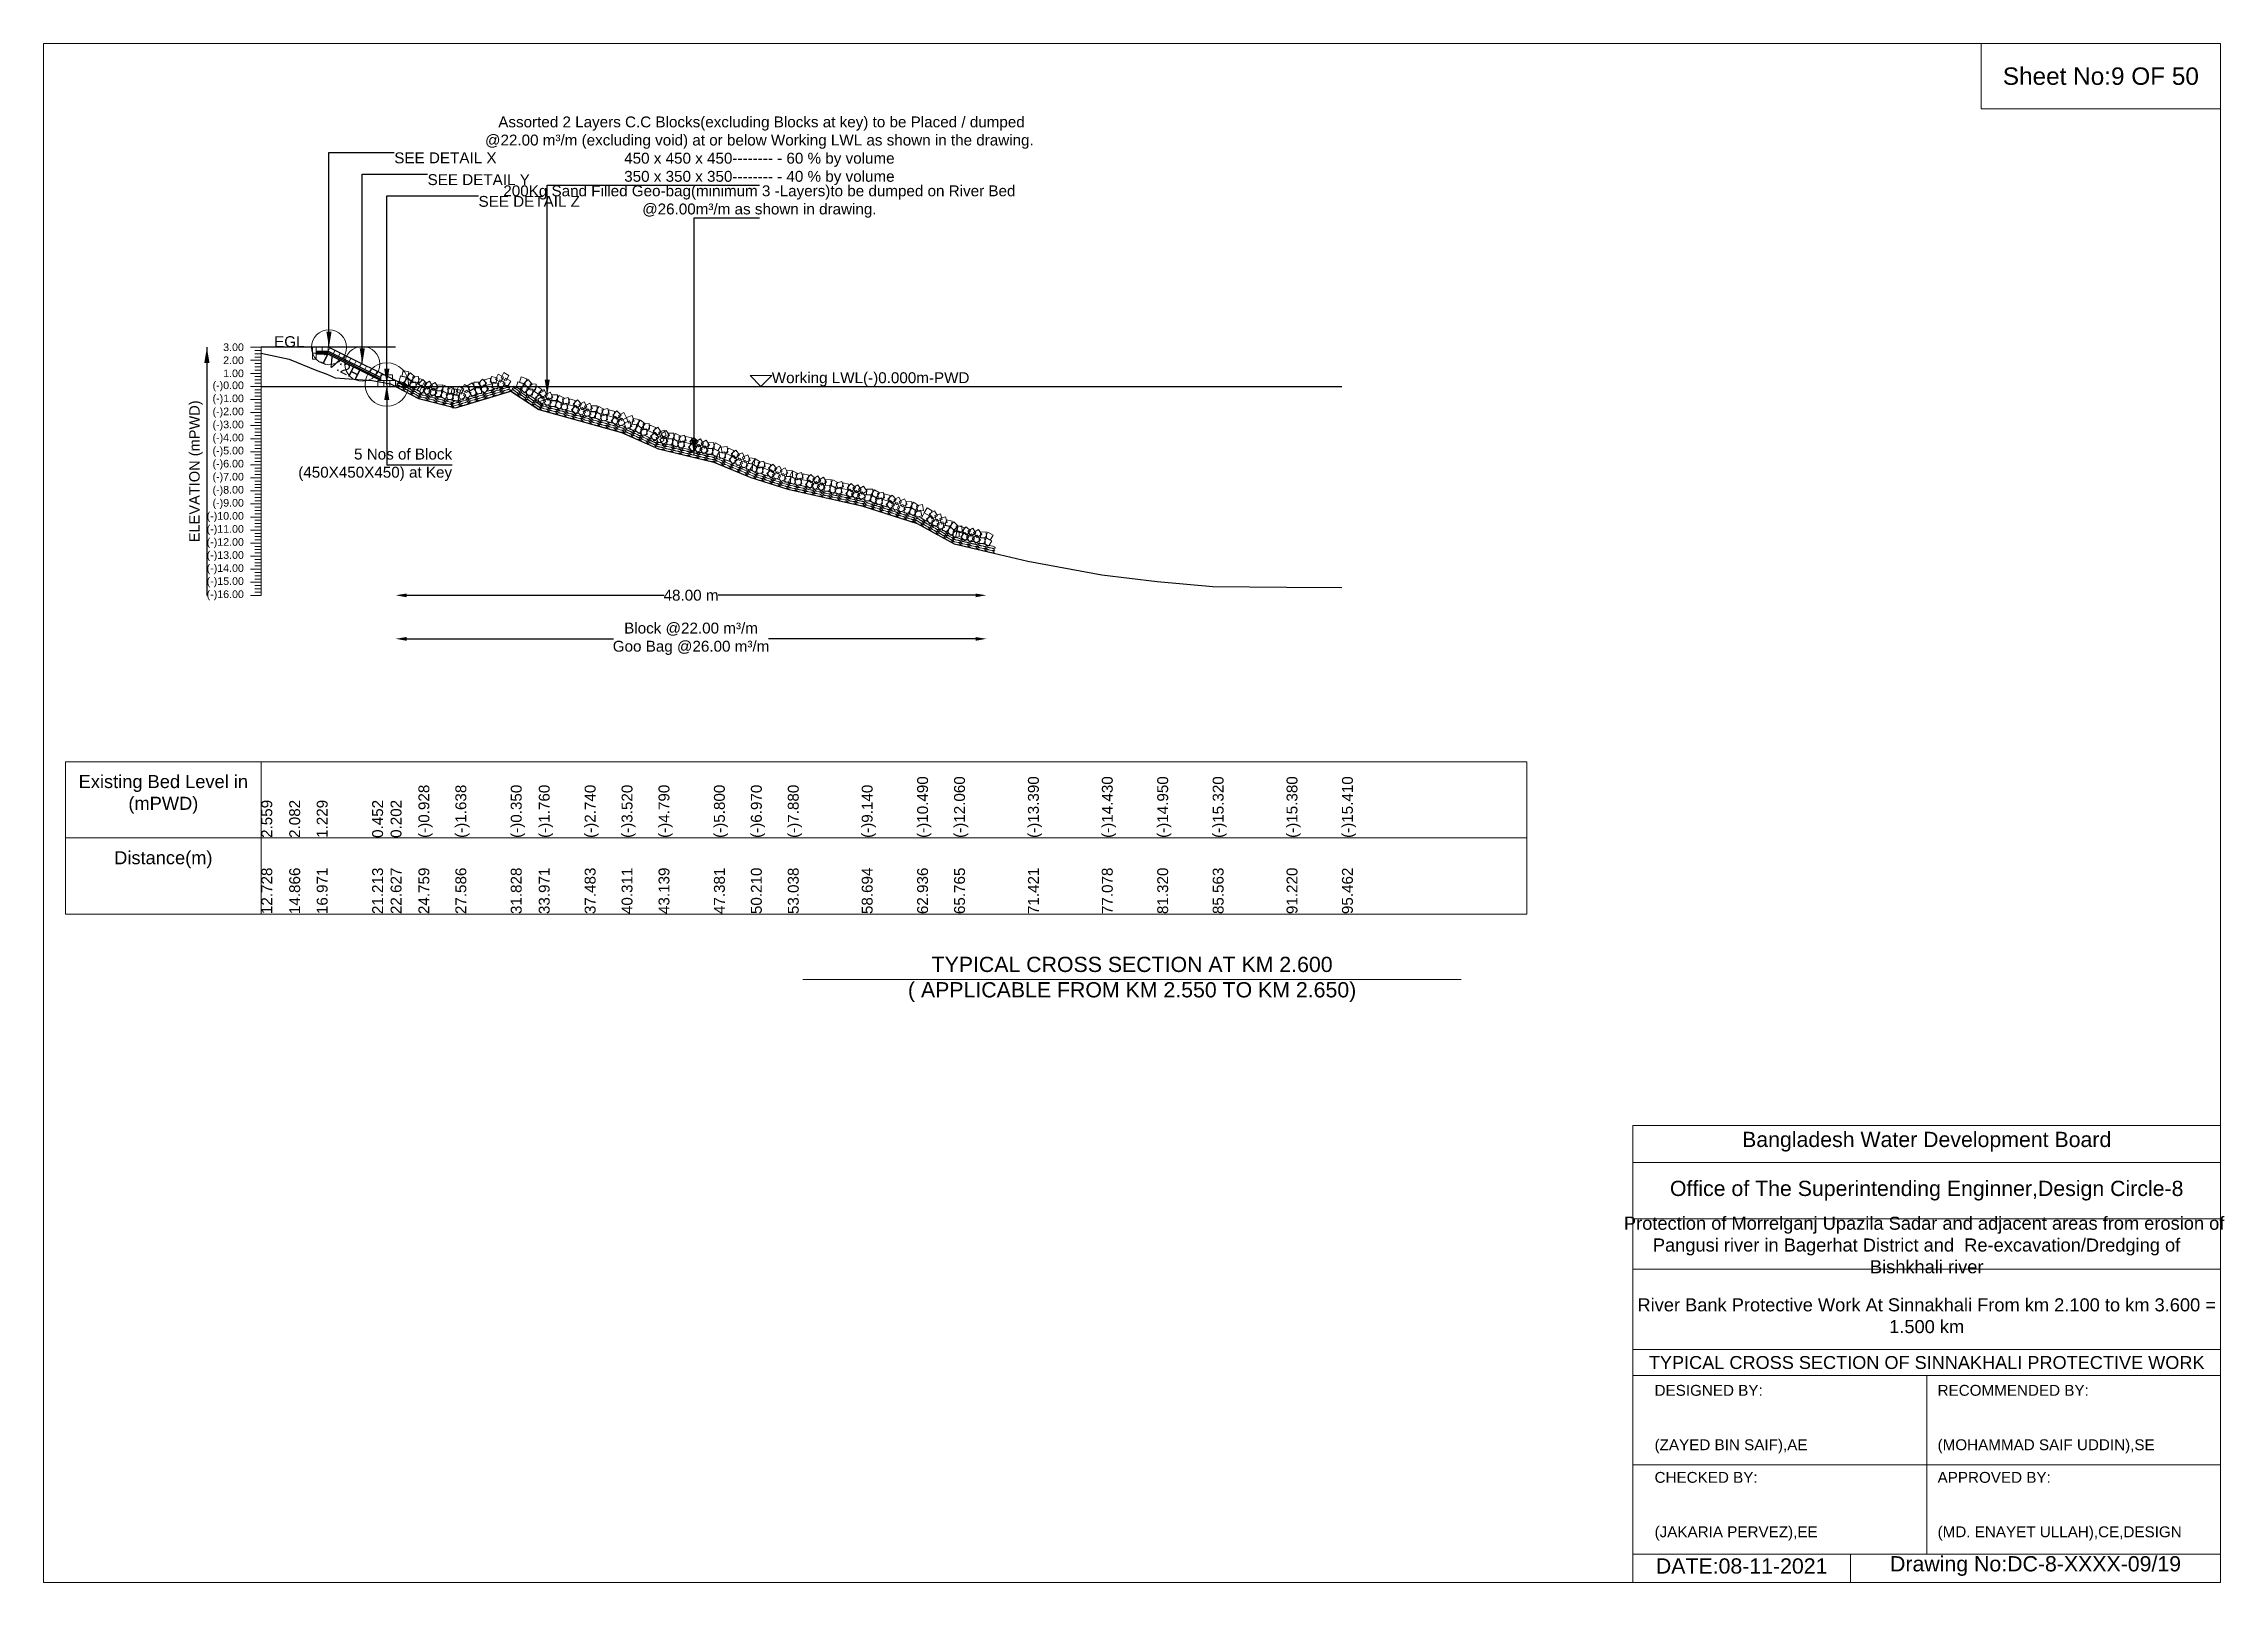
# Model space of a CAD drawing. Header units: inches. Extents: x 89000 to 380017, y -7071 to 0.
# Drawn here: x 220000 to 230017, y -7071 to 0 of the extents above; entities that cross this region are included whole.
import ezdxf

# ---------------------------------------------------------------- set-up
doc = ezdxf.new("R2010")
doc.units = ezdxf.units.IN
doc.header["$LTSCALE"] = 7
doc.header["$MEASUREMENT"] = 0
doc.header["$PDMODE"] = 3
for name, color, linetype, lineweight in [('Cross section Data Border', 7, 'Continuous', 9), ('Cross Section Labels', 7, 'Continuous', 9), ('Existing_Bed_Level for Xsection', 7, 'Continuous', 25), ('Long Section Labels', 7, 'Continuous', 9)]:
    doc.layers.add(name, color=color, linetype=linetype, lineweight=lineweight)
doc.styles.get("Standard").update_dxf_attribs({"font": 'arial.ttf'})
doc.dimstyles.new('Appron Lebeling Style', dxfattribs={"dimtxt": 50, "dimasz": 50, "dimexe": 0.18, "dimexo": 0.0625, "dimgap": 0.09, "dimtad": 0, "dimtih": 1, "dimtoh": 1, "dimdec": 4, "dimzin": 0, "dimdsep": 46, "dimtxsty": 'Standard', "dimcen": 0.09, "dimse1": 1, "dimse2": 1, "dimadec": 0, "dimazin": 0, "dimtfac": 1, "dimtdec": 4, "dimtofl": 0, "dimtmove": 0, "dimatfit": 3, "dimfxl": 1, "dimtolj": 1, "dimtzin": 0, "dimarcsym": 0})
doc.dimstyles.get("Standard").update_dxf_attribs({"dimtxt": 0.18, "dimasz": 0.18, "dimexe": 0.18, "dimexo": 0.0625, "dimgap": 0.09, "dimtad": 0, "dimtih": 1, "dimtoh": 1, "dimdec": 4, "dimzin": 0, "dimdsep": 46, "dimtxsty": 'Standard', "dimcen": 0.09, "dimadec": 0, "dimazin": 0, "dimtfac": 1, "dimtdec": 4, "dimtofl": 0, "dimtmove": 0, "dimatfit": 3, "dimfxl": 1, "dimtolj": 1, "dimtzin": 0, "dimarcsym": 0})

msp = doc.modelspace()

# ---------------------------------------------------------------- texts
at = {"layer": 'Cross section Data Border', "char_height": 60, "width": 800, "attachment_point": 5}
for s, insert in [('Existing Bed Level in (mPWD)', (220550, -3450)), ('Distance(m)', (220550, -3750))]:
    msp.add_mtext(s, dxfattribs=dict(at, insert=insert))
at = {"layer": 'Cross Section Labels'}
for s, insert, char_height, attachment_point in [('Sheet No:9 OF 50', (229450, -150), 80, 5), (' Assorted 2 Layers C.C Blocks(excluding Blocks at key) to be Placed / dumped^J@22.00 m³/m (excluding void) at or below Working LWL as shown in the drawing.^J450 x 450 x 450-------- - 60 % by volume^J350 x 350 x 350-------- - 40 % by volume', (223287.97701, -650), 50, 8), ('SEE DETAIL X', (221610.83059, -500), 50, 1), ('SEE DETAIL Y', (221763.83059, -600), 50, 1), ('SEE DETAIL Z', (221997.83059, -700), 50, 1), ('200Kg Sand Filled Geo-bag(minimum 3 -Layers)to be dumped on River Bed^J@26.00m³/m as shown in drawing.', (223287.97701, -800), 50, 8), ('EGL', (221198.58136, -1395.4), 50, 9), ('Working LWL(-)0.000m-PWD', (223344.83059, -1575.4), 50, 7), ('5 Nos of Block ^J(450X450X450) at Key', (221876.33059, -1935.4), 50, 6), ('TYPICAL CROSS SECTION AT KM 2.600^J( APPLICABLE FROM KM 2.550 TO KM 2.650)', (225000, -4300), 70, 5), ('Bangladesh Water Development Board', (228650, -5046), 70, 5), ('Office of The Superintending Enginner,Design Circle-8', (228650, -5271), 70, 5)]:
    msp.add_mtext(s, dxfattribs=dict(at, insert=insert, char_height=char_height, attachment_point=attachment_point))
at = {"layer": 'Cross Section Labels', "insert": (221373.91418, -1460.48282), "char_height": 50, "attachment_point": 2, "rotation": 333.434948823}
msp.add_mtext('1V:2H', dxfattribs=at)
at = {"layer": 'Cross Section Labels'}
for s, insert, char_height, width, attachment_point in [('Protection of Morrelganj Upazila Sadar and adjacent areas from erosion of  Pangusi river in Bagerhat District and  Re-excavation/Dredging of     Bishkhali river', (228650, -5521), 60, 2800, 5), ('River Bank Protective Work At Sinnakhali From km 2.100 to km 3.600 = 1.500 km', (228650, -5846), 60, 2700, 5), ('TYPICAL CROSS SECTION OF SINNAKHALI PROTECTIVE WORK', (228650, -6061), 59.5765532, 2800, 5), ('DESIGNED BY:^J^J^J(ZAYED BIN SAIF),AE', (227400, -6321), 50, 1400, 4), ('RECOMMENDED BY:^J^J^J(MOHAMMAD SAIF UDDIN),SE', (228700, -6321), 50, 1400, 4), ('CHECKED BY:^J^J^J(JAKARIA PERVEZ),EE', (227400, -6721), 50, 1400, 4), ('APPROVED BY:^J^J^J(MD. ENAYET ULLAH),CE,DESIGN', (228700, -6721), 50, 1400, 4), ('DATE:08-11-2021', (227800, -6996), 70, 1400, 5), ('Drawing No:DC-8-XXXX-09/19', (229150, -6996), 70, 2200, 5)]:
    msp.add_mtext(s, dxfattribs=dict(at, insert=insert, char_height=char_height, width=width, attachment_point=attachment_point))
at = {"layer": 'Long Section Labels', "char_height": 35, "attachment_point": 6}
for s, insert in [('3.00', (220920, -1395.4)), ('2.00', (220920, -1455.4)), ('1.00', (220920, -1515.4)), ('(-)0.00', (220920, -1575.4)), ('(-)1.00', (220920, -1635.4)), ('(-)2.00', (220920, -1695.4)), ('(-)3.00', (220920, -1755.4)), ('(-)4.00', (220920, -1815.4)), ('(-)5.00', (220920, -1875.4)), ('(-)6.00', (220920, -1935.4)), ('(-)7.00', (220920, -1995.4)), ('(-)8.00', (220920, -2055.4)), ('(-)9.00', (220920, -2115.4)), ('(-)10.00', (220920, -2175.4)), ('(-)11.00', (220920, -2235.4)), ('(-)12.00', (220920, -2295.4)), ('(-)13.00', (220920, -2355.4)), ('(-)14.00', (220920, -2415.4)), ('(-)15.00', (220920, -2475.4)), ('(-)16.00', (220920, -2535.4))]:
    msp.add_mtext(s, dxfattribs=dict(at, insert=insert))
at = {"layer": 'Long Section Labels', "rotation": 90}
for s, insert, char_height, attachment_point in [('ELEVATION (mPWD)', (220700, -1965.4), 48, 5), ('(-)10.490', (224012.51323, -3650), 50, 1), ('(-)12.060', (224182.20861, -3650), 50, 1), ('(-)13.390', (224521.6018, -3650), 50, 1), ('(-)14.430', (224860.99764, -3650), 50, 1), ('(-)14.950', (225115.54593, -3650), 50, 1), ('(-)15.320', (225370.09522, -3650), 50, 1), ('(-)15.380', (225709.4956, -3650), 50, 1), ('(-)15.410', (225964.04674, -3650), 50, 1), ('2.559', (221000, -3650), 50, 1), ('2.082', (221128.2888, -3650), 50, 1), ('1.229', (221254.55844, -3650), 50, 1), ('0.452', (221509.11688, -3650), 50, 1), ('0.202', (221593.9697, -3650), 50, 1), ('(-)0.928', (221721.85488, -3650), 50, 1), ('(-)1.638', (221891.49838, -3650), 50, 1), ('(-)0.350', (222145.98433, -3650), 50, 1), ('(-)1.760', (222274.55921, -3650), 50, 1), ('(-)2.740', (222485.32445, -3650), 50, 1), ('(-)3.520', (222655.002, -3650), 50, 1), ('(-)4.790', (222824.68323, -3650), 50, 1), ('(-)5.800', (223079.21053, -3650), 50, 1), ('(-)6.970', (223248.89833, -3650), 50, 1), ('(-)7.880', (223418.58802, -3650), 50, 1), ('(-)9.140', (223757.97202, -3650), 50, 1), ('12.728', (221000, -4000), 50, 1), ('14.866', (221128.2888, -4000), 50, 1), ('16.971', (221254.55844, -4000), 50, 1), ('21.213', (221509.11688, -4000), 50, 1), ('22.627', (221593.9697, -4000), 50, 1), ('24.759', (221721.85488, -4000), 50, 1), ('27.586', (221891.49838, -4000), 50, 1), ('31.828', (222145.98433, -4000), 50, 1), ('33.971', (222274.55921, -4000), 50, 1), ('37.483', (222485.32445, -4000), 50, 1), ('40.311', (222655.002, -4000), 50, 1), ('43.139', (222824.68323, -4000), 50, 1), ('47.381', (223079.21053, -4000), 50, 1), ('50.210', (223248.89833, -4000), 50, 1), ('53.038', (223418.58802, -4000), 50, 1), ('58.694', (223757.97202, -4000), 50, 1), ('62.936', (224012.51323, -4000), 50, 1), ('65.765', (224182.20861, -4000), 50, 1), ('71.421', (224521.6018, -4000), 50, 1), ('77.078', (224860.99764, -4000), 50, 1), ('81.320', (225115.54593, -4000), 50, 1), ('85.563', (225370.09522, -4000), 50, 1), ('91.220', (225709.4956, -4000), 50, 1), ('95.462', (225964.04674, -4000), 50, 1)]:
    msp.add_mtext(s, dxfattribs=dict(at, insert=insert, char_height=char_height, attachment_point=attachment_point))

# ---------------------------------------------------------------- blocks, each defined once
blk = doc.blocks.new('*D43')
at = {"layer": 'Cross Section Labels', "color": 0, "lineweight": -2, "transparency": 16777216}
for p, q in [((221667, -2535), (222850, -2535)), ((224281, -2535), (223098, -2535))]:
    blk.add_line(p, q, dxfattribs=at)
at = {"layer": 'Cross Section Labels', "color": 0, "transparency": 16777216}
for points in [[(221667, -2527), (221667, -2544), (221617, -2535)], [(224281, -2527), (224281, -2544), (224331, -2535)]]:
    blk.add_solid(points, dxfattribs=at)
at = {"layer": 'Defpoints', "color": 0, "transparency": 16777216}
for p in [(221617, -1575), (224331, -2334), (224331, -2535)]:
    blk.add_point(p, dxfattribs=at)
at = {"layer": 'Cross Section Labels', "color": 0, "transparency": 16777216, "insert": (222974, -2535), "char_height": 50, "attachment_point": 5}
blk.add_mtext('\\A1;48.00 m', dxfattribs=at)
blk = doc.blocks.new('*D44')
at = {"layer": 'Cross Section Labels', "color": 0, "lineweight": -2, "transparency": 16777216}
for p, q in [((221667, -2735), (222618, -2735)), ((224281, -2735), (223330, -2735))]:
    blk.add_line(p, q, dxfattribs=at)
at = {"layer": 'Cross Section Labels', "color": 0, "transparency": 16777216}
for points in [[(221667, -2727), (221667, -2744), (221617, -2735)], [(224281, -2727), (224281, -2744), (224331, -2735)]]:
    blk.add_solid(points, dxfattribs=at)
at = {"layer": 'Defpoints', "color": 0, "transparency": 16777216}
for p in [(221617, -1575), (224331, -2334), (224331, -2735)]:
    blk.add_point(p, dxfattribs=at)
at = {"layer": 'Cross Section Labels', "color": 0, "transparency": 16777216, "insert": (222974, -2735), "char_height": 50, "attachment_point": 5}
blk.add_mtext('\\A1;Block @22.00 m³/m ^JGoo Bag @26.00 m³/m ', dxfattribs=at)

# ---------------------------------------------------------------- dimensions: what is measured, and where the dimension line sits
at = {"layer": 'Cross Section Labels'}
for base, text, picture, middle in [((224331.21471, -2535.4), '48.00 m', '*D43', (222974.02265, -2535.4)), ((224331.21471, -2735.4), 'Block @22.00 m³/m ^JGoo Bag @26.00 m³/m ', '*D44', (222974.02265, -2735.4))]:
    dim = msp.add_linear_dim(base=base, p1=(221616.83059, -1575.4), p2=(224331.21471, -2334.03514), text=text, dimstyle='Appron Lebeling Style', dxfattribs=at)
    dim.commit()
    dim.dimension.update_dxf_attribs({"geometry": picture, "text_midpoint": middle})

# ---------------------------------------------------------------- linework, layer by layer
at = {"layer": 'Cross section Data Border'}
msp.add_lwpolyline([(220100, -3300), (226813.40989, -3300), (226813.40989, -4000), (220100, -4000)], close=True, dxfattribs=at)
for points in [[(221000, -3300), (221000, -4000)], [(220100, -3650), (226813.40989, -3650)]]:
    msp.add_lwpolyline(points, dxfattribs=at)
at = {"layer": 'Cross Section Labels'}
for points in [[(220000, 0), (230000, 0), (230000, -7071), (220000, -7071)], [(228900, 0), (230000, 0), (230000, -300), (228900, -300)], [(223294.83059, -1575.4), (223344.83059, -1525.4), (223244.83059, -1525.4)]]:
    msp.add_lwpolyline(points, close=True, dxfattribs=at)
for points in [[(223488, -4300), (225000, -4300), (226512, -4300)], [(227300, -7071), (227300, -4971), (230000, -4971)], [(227300, -5141), (230000, -5141)], [(227300, -5401), (230000, -5401)], [(227300, -5631), (230000, -5631)], [(227300, -6001), (230000, -6001)], [(227300, -6121), (230000, -6121)], [(228650, -6121), (228650, -6941)], [(227300, -6531), (230000, -6531)], [(227300, -6941), (230000, -6941)], [(228300, -6941), (228300, -7071)]]:
    msp.add_lwpolyline(points, dxfattribs=at)
for centre, radius in [((221310.83059, -1395.4), 80), ((221463.83059, -1471.9), 80), ((221576.33059, -1566.4), 100)]:
    msp.add_circle(centre, radius, dxfattribs=at)
at = {"layer": 'Existing_Bed_Level for Xsection'}
for points in [[(221616.83059, -1395.4), (221000, -1395.4)], [(221670.83059, -1575.4), (221314.63121, -1397.30031), (221310.83059, -1395.4), (221306.58136, -1395.4), (221252.58136, -1395.4)], [(221000, -1421.86), (221128.2888, -1450.48), (221254.55844, -1501.66), (221297.83304, -1517.68), (221339.41125, -1535.68), (221509.11688, -1548.28), (221593.9697, -1563.28), (221721.85488, -1631.08), (221891.49838, -1673.68), (222145.98433, -1596.4), (222274.55921, -1681), (222485.32445, -1739.8), (222655.002, -1786.6), (222824.68323, -1862.8), (223079.21053, -1923.4), (223248.89833, -1993.6), (223418.58802, -2048.2), (223757.97202, -2123.8), (224012.51323, -2204.8), (224182.20861, -2299), (224521.6018, -2378.8), (224860.99764, -2441.2), (225115.54593, -2472.4), (225370.09522, -2494.6), (225709.4956, -2498.2), (225964.04674, -2500)], [(221252.58136, -1413.4), (221306.58136, -1413.4), (221549.33059, -1534.77461)], [(221252.58136, -1419.4), (221305.16496, -1419.4), (221549.33059, -1541.48282)], [(221252.58136, -1425.4), (221303.74855, -1425.4), (221549.33059, -1548.19102)], [(221000, -1575.4), (225964.04674, -1575.4)]]:
    msp.add_lwpolyline(points, dxfattribs=at)
at = {"layer": 'Long Section Labels'}
for points in [[(221000, -1395.4), (220950, -1395.4)], [(221000, -2535.4), (221000, -2475.4), (221000, -2415.4), (221000, -2355.4), (221000, -2295.4), (221000, -2235.4), (221000, -2175.4), (221000, -2115.4), (221000, -2055.4), (221000, -1995.4), (221000, -1935.4), (221000, -1875.4), (221000, -1815.4), (221000, -1755.4), (221000, -1695.4), (221000, -1635.4), (221000, -1575.4), (221000, -1515.4), (221000, -1455.4), (221000, -1395.4)], [(221000, -1455.4), (220950, -1455.4)], [(221000, -1410.4), (220970, -1410.4)], [(221000, -1425.4), (220970, -1425.4)], [(221000, -1440.4), (220970, -1440.4)], [(221000, -1470.4), (220970, -1470.4)], [(221000, -1485.4), (220970, -1485.4)], [(221000, -1500.4), (220970, -1500.4)], [(221000, -1515.4), (220950, -1515.4)], [(221000, -1575.4), (220950, -1575.4)], [(221000, -1530.4), (220970, -1530.4)], [(221000, -1545.4), (220970, -1545.4)], [(221000, -1560.4), (220970, -1560.4)], [(221000, -1590.4), (220970, -1590.4)], [(221000, -1635.4), (220950, -1635.4)], [(221000, -1695.4), (220950, -1695.4)], [(221000, -1605.4), (220970, -1605.4)], [(221000, -1620.4), (220970, -1620.4)], [(221000, -1650.4), (220970, -1650.4)], [(221000, -1665.4), (220970, -1665.4)], [(221000, -1680.4), (220970, -1680.4)], [(221000, -1755.4), (220950, -1755.4)], [(221000, -1710.4), (220970, -1710.4)], [(221000, -1725.4), (220970, -1725.4)], [(221000, -1740.4), (220970, -1740.4)], [(221000, -1770.4), (220970, -1770.4)], [(221000, -1785.4), (220970, -1785.4)], [(221000, -1800.4), (220970, -1800.4)], [(221000, -1815.4), (220950, -1815.4)], [(221000, -1875.4), (220950, -1875.4)], [(221000, -1830.4), (220970, -1830.4)], [(221000, -1845.4), (220970, -1845.4)], [(221000, -1860.4), (220970, -1860.4)], [(221000, -1890.4), (220970, -1890.4)], [(221000, -1935.4), (220950, -1935.4)], [(221000, -1995.4), (220950, -1995.4)], [(221000, -1905.4), (220970, -1905.4)], [(221000, -1920.4), (220970, -1920.4)], [(221000, -1950.4), (220970, -1950.4)], [(221000, -1965.4), (220970, -1965.4)], [(221000, -1980.4), (220970, -1980.4)], [(221000, -2055.4), (220950, -2055.4)], [(221000, -2010.4), (220970, -2010.4)], [(221000, -2025.4), (220970, -2025.4)], [(221000, -2040.4), (220970, -2040.4)], [(221000, -2070.4), (220970, -2070.4)], [(221000, -2085.4), (220970, -2085.4)], [(221000, -2100.4), (220970, -2100.4)], [(221000, -2115.4), (220950, -2115.4)], [(221000, -2175.4), (220950, -2175.4)], [(221000, -2130.4), (220970, -2130.4)], [(221000, -2145.4), (220970, -2145.4)], [(221000, -2160.4), (220970, -2160.4)], [(221000, -2190.4), (220970, -2190.4)], [(221000, -2235.4), (220950, -2235.4)], [(221000, -2295.4), (220950, -2295.4)], [(221000, -2205.4), (220970, -2205.4)], [(221000, -2220.4), (220970, -2220.4)], [(221000, -2250.4), (220970, -2250.4)], [(221000, -2265.4), (220970, -2265.4)], [(221000, -2280.4), (220970, -2280.4)], [(221000, -2355.4), (220950, -2355.4)], [(221000, -2310.4), (220970, -2310.4)], [(221000, -2325.4), (220970, -2325.4)], [(221000, -2340.4), (220970, -2340.4)], [(221000, -2370.4), (220970, -2370.4)], [(221000, -2385.4), (220970, -2385.4)], [(221000, -2400.4), (220970, -2400.4)], [(221000, -2415.4), (220950, -2415.4)], [(221000, -2475.4), (220950, -2475.4)], [(221000, -2430.4), (220970, -2430.4)], [(221000, -2445.4), (220970, -2445.4)], [(221000, -2460.4), (220970, -2460.4)], [(221000, -2490.4), (220970, -2490.4)], [(221000, -2535.4), (220950, -2535.4)], [(221000, -2505.4), (220970, -2505.4)], [(221000, -2520.4), (220970, -2520.4)]]:
    msp.add_lwpolyline(points, dxfattribs=at)
for points in [[(221252.58136, -1395.4), (221234.58136, -1395.4), (221234.58136, -1422.4), (221252.58136, -1422.4)], [(221279.58136, -1395.4), (221252.58136, -1395.4), (221252.58136, -1413.4), (221279.58136, -1413.4)], [(221306.58136, -1395.4), (221279.58136, -1395.4), (221279.58136, -1413.4), (221306.58136, -1413.4)], [(221338.78074, -1409.37508), (221314.63121, -1397.30031), (221306.58136, -1413.4), (221330.7309, -1425.47477)], [(221252.58136, -1422.4), (221234.58136, -1422.4), (221234.58136, -1449.4), (221252.58136, -1449.4)], [(221362.93028, -1421.44984), (221338.78074, -1409.37508), (221330.7309, -1425.47477), (221354.88043, -1437.54953)], [(221387.07981, -1433.52461), (221362.93028, -1421.44984), (221354.88043, -1437.54953), (221379.02997, -1449.6243)], [(221411.22935, -1445.59938), (221387.07981, -1433.52461), (221379.02997, -1449.6243), (221403.1795, -1461.69907)], [(221435.37888, -1457.67415), (221411.22935, -1445.59938), (221403.1795, -1461.69907), (221427.32904, -1473.77384)], [(221459.52841, -1469.74891), (221435.37888, -1457.67415), (221427.32904, -1473.77384), (221451.47857, -1485.8486)], [(221483.67795, -1481.82368), (221459.52841, -1469.74891), (221451.47857, -1485.8486), (221475.6281, -1497.92337)], [(221507.82748, -1493.89845), (221483.67795, -1481.82368), (221475.6281, -1497.92337), (221499.77764, -1509.99814)], [(221531.97702, -1505.97321), (221507.82748, -1493.89845), (221499.77764, -1509.99814), (221523.92717, -1522.0729)], [(221556.12655, -1518.04798), (221531.97702, -1505.97321), (221523.92717, -1522.0729), (221548.07671, -1534.14767)], [(221562.83059, -1548.4), (221535.83059, -1548.4), (221535.83059, -1575.4), (221562.83059, -1575.4)], [(221576.33059, -1521.4), (221549.33059, -1521.4), (221549.33059, -1548.4), (221576.33059, -1548.4)], [(221589.83059, -1548.4), (221562.83059, -1548.4), (221562.83059, -1575.4), (221589.83059, -1575.4)], [(221603.33059, -1521.4), (221576.33059, -1521.4), (221576.33059, -1548.4), (221603.33059, -1548.4)], [(221616.83059, -1548.4), (221589.83059, -1548.4), (221589.83059, -1575.4), (221616.83059, -1575.4)], [(221665.59131, -1532.62062), (221639.2748, -1526.58396), (221633.23814, -1552.90047), (221659.55465, -1558.93713)], [(221678.23828, -1508.76576), (221651.92176, -1502.7291), (221645.88511, -1529.04561), (221672.20162, -1535.08227)], [(221692.34916, -1554.72202), (221672.5841, -1536.32794), (221654.19001, -1556.093), (221673.95507, -1574.48708)], [(221704.99612, -1530.86717), (221685.23106, -1512.47308), (221666.83698, -1532.23814), (221686.60204, -1550.63222)], [(221710.13659, -1554.08365), (221683.15362, -1555.04233), (221684.1123, -1582.0253), (221711.09527, -1581.06662)], [(221722.78356, -1530.22879), (221695.80058, -1531.18747), (221696.75926, -1558.17044), (221723.74224, -1557.21176)], [(221739.23021, -1575.09749), (221715.37536, -1562.45053), (221702.72839, -1586.30539), (221726.58325, -1598.95235)], [(221751.87718, -1551.24263), (221728.02232, -1538.59567), (221715.37536, -1562.45053), (221739.23021, -1575.09749)], [(221754.23453, -1588.63568), (221734.83268, -1569.85888), (221716.05588, -1589.26074), (221735.45774, -1608.03753)], [(221760.81047, -1562.44871), (221741.40861, -1543.67192), (221722.63182, -1563.07377), (221742.03367, -1581.85057)], [(221765.98943, -1577.00902), (221742.81704, -1590.86688), (221756.67491, -1614.03927), (221779.8473, -1600.1814)], [(221772.56537, -1550.82205), (221749.39298, -1564.67992), (221763.25085, -1587.85231), (221786.42323, -1573.99444)], [(221806.03796, -1606.74259), (221792.16165, -1583.58125), (221769.0003, -1597.45756), (221782.87662, -1620.61891)], [(221812.6139, -1580.55563), (221798.73759, -1557.39429), (221775.57624, -1571.2706), (221789.45255, -1594.43194)], [(221826.98876, -1594.96212), (221799.9922, -1595.39335), (221800.42344, -1622.38991), (221827.41999, -1621.95867)], [(221833.56469, -1568.77515), (221806.56814, -1569.20639), (221806.99937, -1596.20295), (221833.99593, -1595.77171)], [(221858.25523, -1610.02406), (221834.66518, -1596.88978), (221821.53089, -1620.47983), (221845.12095, -1633.61412)], [(221864.83117, -1583.8371), (221841.24111, -1570.70282), (221828.10683, -1594.29287), (221851.69688, -1607.42715)], [(221881.94994, -1578.96393), (221855.97897, -1586.34694), (221863.36198, -1612.31791), (221889.33295, -1604.9349)], [(221903.03975, -1590.69353), (221876.73959, -1584.58602), (221870.63209, -1610.88618), (221896.93225, -1616.99369)], [(221915.22437, -1592.41134), (221889.03741, -1585.83541), (221882.46148, -1612.02237), (221908.64844, -1618.59831)], [(221907.13075, -1574.67414), (221894.40063, -1598.48473), (221918.21121, -1611.21485), (221930.94133, -1587.40427)], [(221914.97611, -1600.5092), (221902.24598, -1624.31979), (221926.05657, -1637.04991), (221938.78669, -1613.23933)], [(221956.77198, -1579.54436), (221932.95126, -1566.8332), (221920.2401, -1590.65392), (221944.06082, -1603.36507)], [(221964.61733, -1605.37942), (221940.79662, -1592.66826), (221928.08546, -1616.48898), (221951.90618, -1629.20014)], [(221968.66716, -1558.65848), (221945.7458, -1572.92772), (221960.01504, -1595.84908), (221982.9364, -1581.57984)], [(221976.51252, -1584.49354), (221953.59116, -1598.76278), (221967.8604, -1621.68414), (221990.78176, -1607.4149)], [(222003.22588, -1555.47269), (221976.24042, -1556.3587), (221977.12644, -1583.34416), (222004.1119, -1582.45814)], [(222011.07124, -1581.30775), (221984.08578, -1582.19376), (221984.9718, -1609.17922), (222011.95726, -1608.2932)], [(222015.39231, -1542.48121), (221996.92937, -1562.18197), (222016.63013, -1580.64491), (222035.09307, -1560.94415)], [(222023.23767, -1568.31628), (222004.77473, -1588.01703), (222024.47549, -1606.47997), (222042.93843, -1586.77921)], [(222050.84113, -1536.8775), (222025.00607, -1544.72285), (222032.85143, -1570.55791), (222058.68649, -1562.71256)], [(222058.68649, -1562.71256), (222032.85143, -1570.55791), (222040.69679, -1596.39298), (222066.53185, -1588.54762)], [(222083.88517, -1535.77602), (222057.58501, -1529.66851), (222051.47751, -1555.96867), (222077.77767, -1562.07618)], [(222091.73053, -1561.61108), (222065.43037, -1555.50358), (222059.32287, -1581.80374), (222085.62303, -1587.91124)], [(222087.97617, -1519.75663), (222075.24605, -1543.56722), (222099.05663, -1556.29734), (222111.78676, -1532.48676)], [(222095.82153, -1545.59169), (222083.09141, -1569.40228), (222106.90199, -1582.1324), (222119.63211, -1558.32182)], [(222137.6174, -1524.62685), (222113.79668, -1511.91569), (222101.08553, -1535.73641), (222124.90624, -1548.44757)], [(222145.46276, -1550.46191), (222121.64204, -1537.75075), (222108.93089, -1561.57147), (222132.7516, -1574.28263)], [(222204.62595, -1562.40056), (222178.99631, -1553.90813), (222170.50388, -1579.53777), (222196.13352, -1588.0302)], [(222219.46698, -1539.8452), (222193.83733, -1531.35277), (222185.3449, -1556.98241), (222210.97455, -1565.47485)], [(222229.17942, -1586.92772), (222211.23781, -1566.75104), (222191.06112, -1584.69265), (222209.00273, -1604.86934)], [(222244.02044, -1564.37237), (222226.07883, -1544.19569), (222205.90215, -1562.1373), (222223.84376, -1582.31398)], [(222246.94774, -1587.97026), (222219.99467, -1586.37909), (222218.4035, -1613.33217), (222245.35658, -1614.92333)], [(222261.78877, -1565.41491), (222234.83569, -1563.82374), (222233.24453, -1590.77681), (222260.1976, -1592.36798)], [(222273.92917, -1611.63507), (222251.37381, -1596.79405), (222236.53279, -1619.3494), (222259.08814, -1634.19043)], [(222288.77019, -1589.07972), (222266.21484, -1574.23869), (222251.37381, -1596.79405), (222273.92917, -1611.63507)], [(222310.75264, -1613.77575), (222298.6252, -1589.65263), (222274.50207, -1601.78007), (222286.62951, -1625.90319)], [(222300.58117, -1594.62368), (222277.05585, -1607.87355), (222290.30572, -1631.39888), (222313.83104, -1618.149)], [(222339.84201, -1625.38985), (222326.57341, -1601.87508), (222303.05864, -1615.14368), (222316.32724, -1638.65845)], [(221875.37401, -1605.1509), (221849.40304, -1612.5339), (221856.78604, -1638.50487), (221882.75701, -1631.12187)], [(221908.64844, -1618.59831), (221882.46148, -1612.02237), (221875.88554, -1638.20933), (221902.0725, -1644.78527)], [(221910.88511, -1616.52859), (221884.58495, -1610.42108), (221878.47745, -1636.72124), (221904.7776, -1642.82875)], [(222295.91161, -1636.3311), (222283.78417, -1612.20798), (222259.66105, -1624.33542), (222271.78849, -1648.45855)], [(222293.32568, -1620.63056), (222269.80036, -1633.88043), (222283.05023, -1657.40576), (222306.57556, -1644.15589)], [(222332.58652, -1651.39673), (222319.31792, -1627.88196), (222295.80316, -1641.15056), (222309.07176, -1664.66533)], [(222353.83692, -1640.1657), (222326.83829, -1639.89393), (222326.56652, -1666.89257), (222353.56515, -1667.16434)], [(222361.09241, -1614.15882), (222334.09378, -1613.88705), (222333.82201, -1640.88568), (222360.82064, -1641.15745)], [(222384.70066, -1656.03657), (222361.46055, -1642.29257), (222347.71655, -1665.53267), (222370.95665, -1679.27667)], [(222391.95614, -1630.02969), (222368.71604, -1616.28569), (222354.97204, -1639.52579), (222378.21214, -1653.26979)], [(222401.9405, -1651.61075), (222375.78612, -1658.31509), (222382.49047, -1684.46947), (222408.64485, -1677.76513)], [(222409.19599, -1625.60386), (222383.04161, -1632.30821), (222389.74595, -1658.46259), (222415.90034, -1651.75825)], [(222434.85355, -1665.9199), (222408.84667, -1658.66441), (222401.59118, -1684.67129), (222427.59806, -1691.92678)], [(222442.10904, -1639.91302), (222416.10216, -1632.65753), (222408.84667, -1658.66441), (222434.85355, -1665.9199)], [(222463.32024, -1682.73565), (222444.41382, -1663.46009), (222425.13826, -1682.36652), (222444.04468, -1701.64208)], [(222470.57573, -1656.72877), (222451.66931, -1637.45321), (222432.39374, -1656.35963), (222451.30017, -1675.63519)], [(222475.37386, -1671.41897), (222451.84853, -1684.66885), (222465.0984, -1708.19417), (222488.62373, -1694.9443)], [(222482.62934, -1645.41209), (222459.10402, -1658.66196), (222472.35389, -1682.18729), (222495.87922, -1668.93742)], [(222514.6347, -1702.18514), (222501.36609, -1678.67038), (222477.85133, -1691.93898), (222491.11993, -1715.45374)], [(222521.89018, -1676.17826), (222508.62158, -1652.66349), (222485.10682, -1665.9321), (222498.37542, -1689.44686)], [(222535.74128, -1690.80569), (222508.74196, -1690.61329), (222508.54956, -1717.6126), (222535.54888, -1717.805)], [(222542.92028, -1664.77759), (222515.92096, -1664.58519), (222515.72856, -1691.58451), (222542.72788, -1691.7769)], [(222566.65153, -1706.58575), (222543.37113, -1692.91013), (222529.69551, -1716.19054), (222552.97591, -1729.86616)], [(222573.83053, -1680.55765), (222550.55013, -1666.88203), (222536.87451, -1690.16244), (222560.15491, -1703.83806)], [(222583.8783, -1702.10926), (222557.74374, -1708.89047), (222564.52494, -1735.02503), (222590.6595, -1728.24382)], [(222591.0573, -1676.08116), (222564.92274, -1682.86237), (222571.70394, -1708.99693), (222597.8385, -1702.21572)], [(222624.01227, -1690.2935), (222597.98417, -1683.1145), (222590.80517, -1709.1426), (222616.83327, -1716.3216)], [(222652.52827, -1707.02549), (222633.56526, -1687.80559), (222614.34537, -1706.7686), (222633.30837, -1725.9885)], [(222664.54856, -1695.67342), (222641.06229, -1708.9924), (222654.38127, -1732.47867), (222677.86754, -1719.15969)], [(222616.83327, -1716.3216), (222590.80517, -1709.1426), (222583.62617, -1735.17069), (222609.65427, -1742.34969)], [(222645.34927, -1733.05359), (222626.38626, -1713.83369), (222607.16637, -1732.7967), (222626.12937, -1752.0166)], [(222657.36956, -1721.70152), (222633.88329, -1735.0205), (222647.20227, -1758.50677), (222670.68854, -1745.18779)], [(222701.45176, -1759.10846), (222691.84667, -1733.8747), (222666.61292, -1743.47979), (222676.218, -1768.71354)], [(222712.5127, -1734.47808), (222702.90762, -1709.24433), (222677.67386, -1718.84941), (222687.27895, -1744.08317)], [(222724.14204, -1751.17963), (222697.48728, -1746.87574), (222693.18338, -1773.5305), (222719.83815, -1777.8344)], [(222735.20299, -1726.54926), (222708.54822, -1722.24536), (222704.24433, -1748.90013), (222730.89909, -1753.20402)], [(222752.28708, -1771.48509), (222731.36217, -1754.42203), (222714.29911, -1775.34694), (222735.22402, -1792.41)], [(222763.34802, -1746.85471), (222742.42311, -1729.79165), (222725.36005, -1750.71656), (222746.28496, -1767.77962)], [(222769.99477, -1769.68562), (222743.13213, -1772.40566), (222745.85217, -1799.2683), (222772.71481, -1796.54826)], [(222781.05571, -1745.05524), (222754.19307, -1747.77529), (222756.91312, -1774.63792), (222783.77576, -1771.91788)], [(222800.39951, -1788.75319), (222775.76913, -1777.69224), (222764.70819, -1802.32262), (222789.33856, -1813.38357)], [(222811.46045, -1764.12281), (222786.83008, -1753.06187), (222775.76913, -1777.69224), (222800.39951, -1788.75319)], [(222826.0332, -1809.63466), (222810.22003, -1787.74987), (222788.33525, -1803.56304), (222804.14842, -1825.44783)], [(222837.09414, -1785.00428), (222821.28098, -1763.1195), (222799.39619, -1778.93266), (222815.20936, -1800.81745)], [(222839.64281, -1800.2466), (222814.40141, -1809.83159), (222823.9864, -1835.07299), (222849.22779, -1825.488)], [(222850.70375, -1775.61623), (222825.46236, -1785.20121), (222835.04734, -1810.44261), (222860.28874, -1800.85762)], [(222874.3304, -1801.52519), (222860.17047, -1778.53614), (222837.18142, -1792.69607), (222851.34135, -1815.68512)], [(222895.13482, -1789.4881), (222868.14561, -1790.25111), (222868.90861, -1817.24033), (222895.89783, -1816.47732)], [(222926.58405, -1804.16463), (222902.83435, -1791.32127), (222889.991, -1815.07097), (222913.7407, -1827.91433)], [(222943.64164, -1799.08143), (222917.76338, -1806.78308), (222925.46503, -1832.66134), (222951.34329, -1824.95969)], [(222868.07682, -1827.791), (222853.91688, -1804.80195), (222830.92784, -1818.96188), (222845.08777, -1841.95093)], [(222888.88124, -1815.75391), (222861.89202, -1816.51692), (222862.65503, -1843.50614), (222889.64425, -1842.74313)], [(222920.33047, -1830.43044), (222896.58077, -1817.58708), (222883.73742, -1841.33678), (222907.48711, -1854.18014)], [(222937.38806, -1825.34724), (222911.50979, -1833.04888), (222919.21144, -1858.92715), (222945.08971, -1851.2255)], [(222970.82526, -1838.38466), (222944.55945, -1832.13108), (222938.30586, -1858.39689), (222964.57167, -1864.65047)], [(222977.07884, -1812.11886), (222950.81303, -1805.86527), (222944.55945, -1832.13108), (222970.82526, -1838.38466)], [(222999.91541, -1854.09724), (222980.28424, -1835.56032), (222961.74733, -1855.19149), (222981.37849, -1873.7284)], [(223006.16899, -1827.83143), (222986.53783, -1809.29451), (222968.00091, -1828.92568), (222987.63208, -1847.46259)], [(223011.52652, -1842.32698), (222988.52621, -1856.4686), (223002.66783, -1879.46891), (223025.66814, -1865.32729)], [(223017.78011, -1816.06117), (222994.77979, -1830.20279), (223008.92141, -1853.20311), (223031.92173, -1839.06148)], [(223051.93747, -1871.56609), (223037.77754, -1848.57704), (223014.78849, -1862.73697), (223028.94843, -1885.72602)], [(223058.19106, -1845.30028), (223044.03112, -1822.31123), (223021.04208, -1836.47117), (223035.20201, -1859.46021)], [(223072.7419, -1859.529), (223045.75268, -1860.29201), (223046.51569, -1887.28123), (223073.5049, -1886.51822)], [(223078.99548, -1833.26319), (223052.00626, -1834.0262), (223052.76927, -1861.01542), (223079.75849, -1860.25241)], [(223104.19113, -1874.20553), (223080.44143, -1861.36217), (223067.59807, -1885.11187), (223091.34777, -1897.95523)], [(223110.44471, -1847.93972), (223086.69501, -1835.09636), (223073.85166, -1858.84606), (223097.60136, -1871.68942)], [(223129.28997, -1876.43912), (223102.52039, -1879.95901), (223106.04029, -1906.72859), (223132.80987, -1903.2087)], [(223139.61151, -1851.48985), (223112.84193, -1855.00974), (223116.36182, -1881.77932), (223143.1314, -1878.25943)], [(223160.2498, -1894.59152), (223135.30053, -1884.26999), (223124.979, -1909.21925), (223149.92826, -1919.54079)], [(223170.57133, -1869.64226), (223145.62207, -1859.32072), (223135.30053, -1884.26999), (223160.2498, -1894.59152)], [(223186.49478, -1914.6993), (223170.03603, -1893.2958), (223148.63254, -1909.75455), (223165.09129, -1931.15805)], [(223196.81632, -1889.75003), (223180.35757, -1868.34653), (223158.95408, -1884.80528), (223175.41283, -1906.20878)], [(223210.13992, -1879.9603), (223185.19558, -1890.29374), (223195.52901, -1915.23808), (223220.47335, -1904.90464)], [(223245.42843, -1915.21213), (223235.07513, -1890.27603), (223210.13903, -1900.62932), (223220.49233, -1925.56543)], [(223267.87219, -1906.6102), (223241.10093, -1903.10307), (223237.59381, -1929.87433), (223264.36507, -1933.38145)], [(223199.81838, -1904.90957), (223174.87404, -1915.24301), (223185.20748, -1940.18735), (223210.15182, -1929.85391)], [(223235.1069, -1940.1614), (223224.7536, -1915.22529), (223199.8175, -1925.57859), (223210.17079, -1950.51469)], [(223257.55065, -1931.55946), (223230.7794, -1928.05234), (223227.27227, -1954.8236), (223254.04353, -1958.33072)], [(223282.72246, -1948.13227), (223260.03937, -1933.48722), (223245.39432, -1956.17032), (223268.07741, -1970.81536)], [(223290.99251, -1922.43001), (223268.30942, -1907.78496), (223253.66438, -1930.46806), (223276.34747, -1945.1131)], [(223300.12265, -1944.38611), (223273.72541, -1950.05935), (223279.39865, -1976.45659), (223305.79589, -1970.78335)], [(223308.3927, -1918.68385), (223281.99546, -1924.35709), (223287.66871, -1950.75433), (223314.06595, -1945.08109)], [(223332.44907, -1959.97531), (223306.74681, -1951.70525), (223298.47675, -1977.40751), (223324.17901, -1985.67756)], [(223340.71912, -1934.27305), (223315.01686, -1926.00299), (223306.74681, -1951.70525), (223332.44907, -1959.97531)], [(223360.23423, -1977.89476), (223342.09846, -1957.89241), (223322.09611, -1976.02817), (223340.23187, -1996.03052)], [(223368.50428, -1952.1925), (223350.36852, -1932.19015), (223330.36617, -1950.32591), (223348.50193, -1970.32826)], [(223372.72248, -1967.05961), (223348.69552, -1979.37647), (223361.01238, -2003.40343), (223385.03934, -1991.08657)], [(223380.99253, -1941.35735), (223356.96557, -1953.67421), (223369.28244, -1977.70117), (223393.3094, -1965.38431)], [(223410.74626, -1999.34215), (223398.41026, -1975.32501), (223374.39312, -1987.661), (223386.72911, -2011.67815)], [(223419.01631, -1973.63989), (223406.68032, -1949.62275), (223382.66318, -1961.95874), (223394.99917, -1985.97589)], [(223432.42085, -1988.95335), (223405.45366, -1987.62273), (223404.12304, -2014.58992), (223431.09024, -2015.92054)], [(223440.69091, -1963.25109), (223413.72372, -1961.92047), (223412.3931, -1988.88766), (223439.36029, -1990.21828)], [(223458.57143, -2002.14917), (223434.63727, -1989.65293), (223422.14103, -2013.58708), (223446.07519, -2026.08333)], [(223464.44197, -1975.7951), (223440.50781, -1963.29886), (223428.01157, -1987.23302), (223451.94573, -1999.72926)], [(223475.55321, -1996.81818), (223449.78981, -2004.89575), (223457.86738, -2030.65915), (223483.63078, -2022.58158)], [(223481.42375, -1970.46411), (223455.66035, -1978.54169), (223463.73792, -2004.30509), (223489.50132, -1996.22752)], [(223515.04721, -1983.01338), (223488.69314, -1977.14284), (223482.8226, -2003.4969), (223509.17667, -2009.36744)], [(223544.36302, -1998.30078), (223524.46407, -1980.05163), (223506.21491, -1999.95058), (223526.11387, -2018.19973)], [(223555.80155, -1986.36274), (223533.00955, -2000.8377), (223547.48452, -2023.6297), (223570.27652, -2009.15474)], [(223596.63389, -2015.01044), (223582.14078, -1992.22997), (223559.36031, -2006.72308), (223573.85342, -2029.50355)], [(223617.26087, -2002.67176), (223590.28562, -2003.8276), (223591.44146, -2030.80284), (223618.41671, -2029.64701)], [(223509.17667, -2009.36744), (223482.8226, -2003.4969), (223476.95206, -2029.85097), (223503.30613, -2035.72151)], [(223538.49248, -2024.65485), (223518.59353, -2006.40569), (223500.34437, -2026.30464), (223520.24333, -2044.5538)], [(223549.93101, -2012.7168), (223527.13901, -2027.19177), (223541.61398, -2049.98377), (223564.40598, -2035.5088)], [(223590.76335, -2041.3645), (223576.27024, -2018.58404), (223553.48977, -2033.07715), (223567.98288, -2055.85762)], [(223611.39033, -2029.02582), (223584.41508, -2030.18166), (223585.57092, -2057.15691), (223612.54617, -2056.00107)], [(223643.04989, -2043.24295), (223619.11573, -2030.74671), (223606.61949, -2054.68086), (223630.55365, -2067.17711)], [(223648.92043, -2016.88888), (223624.98627, -2004.39264), (223612.49003, -2028.3268), (223636.42419, -2040.82304)], [(223660.03167, -2037.91196), (223634.26827, -2045.98953), (223642.34584, -2071.75293), (223668.10924, -2063.67536)], [(223665.90221, -2011.55789), (223640.13881, -2019.63547), (223648.21638, -2045.39887), (223673.97978, -2037.3213)], [(223693.65512, -2050.46122), (223667.30106, -2044.59068), (223661.43052, -2070.94475), (223687.78458, -2076.81529)], [(223699.52566, -2024.10716), (223673.1716, -2018.23662), (223667.30106, -2044.59068), (223693.65512, -2050.46122)], [(223722.97094, -2065.74863), (223703.07199, -2047.49947), (223684.82283, -2067.39842), (223704.72178, -2085.64758)], [(223728.84148, -2039.39456), (223708.94253, -2021.14541), (223690.69337, -2041.04436), (223710.59232, -2059.29352)], [(223734.40947, -2053.81058), (223711.61747, -2068.28555), (223726.09243, -2091.07755), (223748.88444, -2076.60258)], [(223740.28001, -2027.45652), (223717.48801, -2041.93148), (223731.96297, -2064.72348), (223754.75498, -2050.24852)], [(223775.24181, -2082.45828), (223760.7487, -2059.67782), (223737.96823, -2074.17093), (223752.46134, -2096.9514)], [(223781.11235, -2056.10422), (223766.61924, -2033.32375), (223743.83877, -2047.81686), (223758.33188, -2070.59733)], [(223800.48549, -2073.69656), (223773.51416, -2072.45265), (223772.27025, -2099.42398), (223799.24158, -2100.66789)], [(223808.67287, -2047.96784), (223781.70154, -2046.72393), (223780.45763, -2073.69526), (223807.42896, -2074.93917)], [(223830.75763, -2090.66864), (223808.02758, -2076.0966), (223793.45553, -2098.82665), (223816.18559, -2113.3987)], [(223838.94502, -2064.93993), (223816.21496, -2050.36788), (223801.64291, -2073.09794), (223824.37297, -2087.66998)], [(223848.14569, -2086.86656), (223821.76682, -2092.62464), (223827.52491, -2119.0035), (223853.90377, -2113.24542)], [(223856.33307, -2061.13784), (223829.95421, -2066.89592), (223835.71229, -2093.27479), (223862.09115, -2087.5167)], [(223880.52206, -2102.35174), (223854.79335, -2094.16436), (223846.60597, -2119.89308), (223872.33468, -2128.08046)], [(223888.70944, -2076.62303), (223862.98073, -2068.43565), (223854.79335, -2094.16436), (223880.52206, -2102.35174)], [(223908.36469, -2120.18178), (223890.16471, -2100.23783), (223870.22077, -2118.43781), (223888.42074, -2138.38175)], [(223916.55207, -2094.45306), (223898.35209, -2074.50912), (223878.40815, -2092.70909), (223896.60813, -2112.65304)], [(223929.00542, -2083.57782), (223905.01818, -2095.97186), (223917.41223, -2119.9591), (223941.39947, -2107.56505)], [(223967.13279, -2115.73795), (223954.71965, -2091.76059), (223930.74229, -2104.17373), (223943.15543, -2128.15109)], [(223920.81804, -2109.30653), (223896.8308, -2121.70058), (223909.22485, -2145.68782), (223933.21209, -2133.29377)], [(223958.94541, -2141.46666), (223946.53227, -2117.4893), (223922.55491, -2129.90245), (223934.96805, -2153.87981)], [(223980.5865, -2131.00823), (223953.61516, -2129.76431), (223952.37125, -2156.73565), (223979.34258, -2157.97956)], [(223988.77388, -2105.27951), (223961.80255, -2104.0356), (223960.55864, -2131.00693), (223987.52997, -2132.25084)], [(224010.85864, -2147.98031), (223988.12858, -2133.40827), (223973.55654, -2156.13832), (223996.2866, -2170.71037)], [(224019.04602, -2122.2516), (223996.31596, -2107.67955), (223981.74392, -2130.40961), (224004.47398, -2144.98165)], [(224028.2467, -2144.17822), (224001.86783, -2149.93631), (224007.62591, -2176.31517), (224034.00478, -2170.55709)], [(224036.43408, -2118.44951), (224010.05521, -2124.20759), (224015.8133, -2150.58646), (224042.19216, -2144.82837)], [(224068.58525, -2170.04663), (224044.97856, -2156.94227), (224031.8742, -2180.54896), (224055.48089, -2193.65332)], [(224081.68961, -2146.43995), (224058.08293, -2133.33558), (224044.97856, -2156.94227), (224068.58525, -2170.04663)], [(224092.36111, -2193.02119), (224078.45545, -2169.87746), (224055.31171, -2183.78313), (224069.21738, -2206.92686)], [(224105.46548, -2169.4145), (224091.55981, -2146.27077), (224068.41608, -2160.17644), (224082.32174, -2183.32017)], [(224106.71593, -2184.81776), (224080.75434, -2192.23369), (224088.17027, -2218.19528), (224114.13186, -2210.77935)], [(224119.82029, -2161.21108), (224093.85871, -2168.627), (224101.27463, -2194.58859), (224127.23622, -2187.17266)], [(224137.74592, -2223.87042), (224130.30932, -2197.91475), (224104.35365, -2205.35135), (224111.79025, -2231.30702)], [(224150.85029, -2200.26373), (224143.41369, -2174.30806), (224117.45801, -2181.74466), (224124.89461, -2207.70033)], [(224174.12984, -2194.28228), (224147.93456, -2187.73956), (224141.39183, -2213.93484), (224167.58711, -2220.47757)], [(224200.45676, -2216.89528), (224181.04988, -2198.12368), (224162.27828, -2217.53057), (224181.68517, -2236.30216)], [(224161.02548, -2217.88897), (224134.8302, -2211.34624), (224128.28747, -2237.54152), (224154.48275, -2244.08425)], [(224187.3524, -2240.50197), (224167.94552, -2221.73037), (224149.17392, -2241.13725), (224168.5808, -2259.90885)], [(224205.14883, -2240.20652), (224178.15239, -2240.64499), (224178.59086, -2267.64143), (224205.5873, -2267.20296)], [(224221.74325, -2249.12484), (224195.46, -2242.94498), (224189.28013, -2269.22823), (224215.56339, -2275.40809)], [(224218.2532, -2216.59983), (224191.25676, -2217.0383), (224191.69522, -2244.03474), (224218.69166, -2243.59627)], [(224227.92311, -2222.84159), (224201.63986, -2216.66173), (224195.46, -2242.94498), (224221.74325, -2249.12484)], [(224250.87737, -2264.75573), (224231.19427, -2246.27397), (224212.71251, -2265.95707), (224232.39561, -2284.43883)], [(224257.05724, -2238.47248), (224237.37414, -2219.99072), (224218.89237, -2239.67382), (224238.57548, -2258.15558)], [(224262.45542, -2252.95294), (224239.49487, -2267.15904), (224253.70097, -2290.11958), (224276.66152, -2275.91348)], [(224268.63528, -2226.66969), (224245.67473, -2240.87579), (224259.88083, -2263.83633), (224282.84138, -2249.63023)], [(224302.94825, -2282.07855), (224288.72387, -2259.12932), (224265.77464, -2273.3537), (224279.99902, -2296.30293)], [(224309.12811, -2255.7953), (224294.90373, -2232.84607), (224271.9545, -2247.07045), (224286.17888, -2270.01968)], [(224323.71882, -2269.98314), (224296.73185, -2270.82187), (224297.57058, -2297.80884), (224324.55755, -2296.97011)], [(224329.89868, -2243.69989), (224302.91171, -2244.53862), (224303.75044, -2271.52559), (224330.73741, -2270.68686)], [(224355.2091, -2284.57136), (224331.42346, -2271.7947), (224318.64679, -2295.58034), (224342.43243, -2308.35701)], [(224361.38896, -2258.28811), (224337.60332, -2245.51144), (224324.82666, -2269.29709), (224348.6123, -2282.07375)]]:
    msp.add_lwpolyline(points, close=True, dxfattribs=at)
for centre, major_axis in [((221636.86145, -1580.24722), (17.64199, -9.35313)), ((221641.63919, -1571.23538), (17.64199, -9.35313)), ((221646.41694, -1562.22354), (17.64199, -9.35313)), ((221672.14544, -1598.95348), (17.64199, -9.35313)), ((221676.92318, -1589.94165), (17.64199, -9.35313)), ((221681.70092, -1580.92981), (17.64199, -9.35313)), ((221712.20717, -1608.64791), (17.64199, -9.35313)), ((221716.98491, -1599.63608), (17.64199, -9.35313)), ((222042.4313, -1601.19622), (19.10646, 5.80208)), ((222045.3951, -1610.95613), (19.10646, 5.80208)), ((222080.64422, -1589.59206), (19.10646, 5.80208)), ((222083.60803, -1599.35198), (19.10646, 5.80208)), ((222086.57183, -1609.11189), (19.10646, 5.80208)), ((222118.85715, -1577.98791), (19.10646, 5.80208)), ((222121.82095, -1587.74782), (19.10646, 5.80208)), ((222124.78475, -1597.50773), (19.10646, 5.80208)), ((222164.93495, -1602.76419), (16.68094, -10.97576)), ((222170.54156, -1594.24328), (16.68094, -10.97576)), ((222176.14817, -1585.72237), (16.68094, -10.97576)), ((222209.51004, -1607.67389), (16.68094, -10.97576)), ((221707.42943, -1617.65975), (17.64199, -9.35313)), ((221743.3723, -1631.225), (19.36671, -4.86327)), ((221745.85654, -1621.33215), (19.36671, -4.86327)), ((221748.34078, -1611.43929), (19.36671, -4.86327)), ((221782.10573, -1640.95154), (19.36671, -4.86327)), ((221784.58997, -1631.05869), (19.36671, -4.86327)), ((221787.07421, -1621.16583), (19.36671, -4.86327)), ((221820.83916, -1650.67808), (19.36671, -4.86327)), ((221823.3234, -1640.78523), (19.36671, -4.86327)), ((221825.80764, -1630.89237), (19.36671, -4.86327)), ((221859.57259, -1660.40462), (19.36671, -4.86327)), ((221862.05683, -1650.51176), (19.36671, -4.86327)), ((221864.54107, -1640.61891), (19.36671, -4.86327)), ((221889.5796, -1647.61285), (19.10646, 5.80208)), ((221892.5434, -1657.37276), (19.10646, 5.80208)), ((221895.5072, -1667.13267), (19.10646, 5.80208)), ((221927.79252, -1636.00869), (19.10646, 5.80208)), ((221930.75633, -1645.7686), (19.10646, 5.80208)), ((221933.72013, -1655.52851), (19.10646, 5.80208)), ((221966.00545, -1624.40453), (19.10646, 5.80208)), ((221968.96925, -1634.16445), (19.10646, 5.80208)), ((221971.93305, -1643.92436), (19.10646, 5.80208)), ((222004.21837, -1612.80038), (19.10646, 5.80208)), ((222007.18218, -1622.56029), (19.10646, 5.80208)), ((222010.14598, -1632.3202), (19.10646, 5.80208)), ((222048.3589, -1620.71604), (19.10646, 5.80208)), ((222198.29683, -1624.71572), (16.68094, -10.97576)), ((222203.90344, -1616.19481), (16.68094, -10.97576)), ((222231.6587, -1646.66724), (16.68094, -10.97576)), ((222237.26531, -1638.14633), (16.68094, -10.97576)), ((222242.87192, -1629.62542), (16.68094, -10.97576)), ((222265.02057, -1668.61877), (16.68094, -10.97576)), ((222270.62718, -1660.09786), (16.68094, -10.97576)), ((222276.23379, -1651.57694), (16.68094, -10.97576)), ((222300.1662, -1682.84917), (19.23353, -5.36584)), ((222302.90716, -1673.02435), (19.23353, -5.36584)), ((222305.64812, -1663.19953), (19.23353, -5.36584)), ((222338.63326, -1693.58084), (19.23353, -5.36584)), ((222341.37423, -1683.75602), (19.23353, -5.36584)), ((222344.11519, -1673.9312), (19.23353, -5.36584)), ((222377.10033, -1704.31252), (19.23353, -5.36584)), ((222379.84129, -1694.48769), (19.23353, -5.36584)), ((222382.58226, -1684.66287), (19.23353, -5.36584)), ((222418.30836, -1705.21937), (19.23353, -5.36584)), ((222421.04932, -1695.39455), (19.23353, -5.36584)), ((222459.51639, -1706.12622), (19.23353, -5.36584)), ((222415.5674, -1715.04419), (19.23353, -5.36584)), ((222454.03447, -1725.77586), (19.23353, -5.36584)), ((222456.77543, -1715.95104), (19.23353, -5.36584)), ((222492.49182, -1736.48645), (19.24923, -5.30927)), ((222495.20389, -1726.65361), (19.24923, -5.30927)), ((222497.91596, -1716.82077), (19.24923, -5.30927)), ((222530.99028, -1747.10499), (19.24923, -5.30927)), ((222533.70234, -1737.27215), (19.24923, -5.30927)), ((222536.41441, -1727.43931), (19.24923, -5.30927)), ((222569.48873, -1757.72352), (19.24923, -5.30927)), ((222572.20079, -1747.89069), (19.24923, -5.30927)), ((222574.91286, -1738.05785), (19.24923, -5.30927)), ((222607.98718, -1768.34206), (19.24923, -5.30927)), ((222610.69924, -1758.50923), (19.24923, -5.30927)), ((222613.41131, -1748.67639), (19.24923, -5.30927)), ((222646.48563, -1778.9606), (19.24923, -5.30927)), ((222649.1977, -1769.12776), (19.24923, -5.30927)), ((222651.90976, -1759.29493), (19.24923, -5.30927)), ((222684.1801, -1794.11257), (18.21553, -8.18018)), ((222688.35868, -1784.80776), (18.21553, -8.18018)), ((222692.53726, -1775.50295), (18.21553, -8.18018)), ((222720.61117, -1810.47294), (18.21553, -8.18018)), ((222724.78975, -1801.16813), (18.21553, -8.18018)), ((222728.96833, -1791.86332), (18.21553, -8.18018)), ((222765.39939, -1808.22368), (18.21553, -8.18018)), ((222757.04223, -1826.8333), (18.21553, -8.18018)), ((222761.22081, -1817.52849), (18.21553, -8.18018)), ((222793.4733, -1843.19367), (18.21553, -8.18018)), ((222797.65188, -1833.88886), (18.21553, -8.18018)), ((222801.83046, -1824.58405), (18.21553, -8.18018)), ((222829.20426, -1858.63385), (19.42502, -4.62487)), ((222831.56672, -1848.71121), (19.42502, -4.62487)), ((222833.92919, -1838.78857), (19.42502, -4.62487)), ((222868.05431, -1867.88359), (19.42502, -4.62487)), ((222870.41677, -1857.96095), (19.42502, -4.62487)), ((222872.77924, -1848.03832), (19.42502, -4.62487)), ((222906.90436, -1877.13334), (19.42502, -4.62487)), ((222909.26682, -1867.2107), (19.42502, -4.62487)), ((222911.62929, -1857.28806), (19.42502, -4.62487)), ((222945.7544, -1886.38309), (19.42502, -4.62487)), ((222948.11687, -1876.46045), (19.42502, -4.62487)), ((222950.47933, -1866.53781), (19.42502, -4.62487)), ((222984.60445, -1895.63283), (19.42502, -4.62487)), ((222986.96692, -1885.71019), (19.42502, -4.62487)), ((222989.32938, -1875.78755), (19.42502, -4.62487)), ((223023.4545, -1904.88258), (19.42502, -4.62487)), ((223025.81697, -1894.95994), (19.42502, -4.62487)), ((223028.17943, -1885.0373), (19.42502, -4.62487)), ((223064.66702, -1904.20969), (19.42502, -4.62487)), ((223067.02948, -1894.28705), (19.42502, -4.62487)), ((223108.68077, -1907.99586), (18.45137, -7.63335)), ((223062.30455, -1914.13232), (19.42502, -4.62487)), ((223100.88228, -1926.84642), (18.45137, -7.63335)), ((223104.78152, -1917.42114), (18.45137, -7.63335)), ((223137.78502, -1942.11312), (18.45137, -7.63335)), ((223141.68426, -1932.68784), (18.45137, -7.63335)), ((223145.58351, -1923.26256), (18.45137, -7.63335)), ((223174.68775, -1957.37982), (18.45137, -7.63335)), ((223178.587, -1947.95454), (18.45137, -7.63335)), ((223182.48625, -1938.52926), (18.45137, -7.63335)), ((223211.59049, -1972.64651), (18.45137, -7.63335)), ((223215.48974, -1963.22123), (18.45137, -7.63335)), ((223219.38898, -1953.79596), (18.45137, -7.63335)), ((223248.49323, -1987.91321), (18.45137, -7.63335)), ((223252.39248, -1978.48793), (18.45137, -7.63335)), ((223256.29172, -1969.06265), (18.45137, -7.63335)), ((223286.05116, -2000.19693), (19.00825, -6.11617)), ((223289.1754, -1990.48719), (19.00825, -6.11617)), ((223292.29964, -1980.77745), (19.00825, -6.11617)), ((223327.1919, -2002.71952), (19.00825, -6.11617)), ((223330.31614, -1993.00978), (19.00825, -6.11617)), ((223368.33264, -2005.24211), (19.00825, -6.11617)), ((223324.06766, -2012.42926), (19.00825, -6.11617)), ((223362.08415, -2024.6616), (19.00825, -6.11617)), ((223365.2084, -2014.95185), (19.00825, -6.11617)), ((223400.10065, -2036.89393), (19.00825, -6.11617)), ((223403.2249, -2027.18419), (19.00825, -6.11617)), ((223406.34914, -2017.47444), (19.00825, -6.11617)), ((223438.11955, -2047.32577), (19.4903, -4.34159)), ((223440.33731, -2037.36979), (19.4903, -4.34159)), ((223442.55507, -2027.41381), (19.4903, -4.34159)), ((223477.10014, -2056.00896), (19.4903, -4.34159)), ((223479.3179, -2046.05298), (19.4903, -4.34159)), ((223481.53566, -2036.097), (19.4903, -4.34159)), ((223516.08073, -2064.69214), (19.4903, -4.34159)), ((223518.29849, -2054.73616), (19.4903, -4.34159)), ((223520.51625, -2044.78018), (19.4903, -4.34159)), ((223555.06132, -2073.37532), (19.4903, -4.34159)), ((223557.27908, -2063.41934), (19.4903, -4.34159)), ((223559.49684, -2053.46336), (19.4903, -4.34159)), ((223594.04191, -2082.0585), (19.4903, -4.34159)), ((223596.25967, -2072.10252), (19.4903, -4.34159)), ((223598.47743, -2062.14654), (19.4903, -4.34159)), ((223633.0225, -2090.74168), (19.4903, -4.34159)), ((223635.24026, -2080.7857), (19.4903, -4.34159)), ((223637.45802, -2070.82972), (19.4903, -4.34159)), ((223672.00309, -2099.42486), (19.4903, -4.34159)), ((223674.22085, -2089.46888), (19.4903, -4.34159)), ((223676.43861, -2079.5129), (19.4903, -4.34159)), ((223710.98368, -2108.10804), (19.4903, -4.34159)), ((223713.20144, -2098.15206), (19.4903, -4.34159)), ((223715.4192, -2088.19608), (19.4903, -4.34159)), ((223752.18204, -2106.83524), (19.4903, -4.34159)), ((223754.39979, -2096.87926), (19.4903, -4.34159)), ((223794.85988, -2108.77846), (19.02781, -6.05502)), ((223749.96428, -2116.79122), (19.4903, -4.34159)), ((223788.67386, -2128.21793), (19.02781, -6.05502)), ((223791.76687, -2118.49819), (19.02781, -6.05502)), ((223826.72949, -2140.32798), (19.02781, -6.05502)), ((223829.8225, -2130.60824), (19.02781, -6.05502)), ((223832.91551, -2120.8885), (19.02781, -6.05502)), ((223864.78511, -2152.43802), (19.02781, -6.05502)), ((223867.87812, -2142.71829), (19.02781, -6.05502)), ((223870.97114, -2132.99855), (19.02781, -6.05502)), ((223902.84074, -2164.54807), (19.02781, -6.05502)), ((223905.93375, -2154.82833), (19.02781, -6.05502)), ((223909.02676, -2145.1086), (19.02781, -6.05502)), ((223940.89637, -2176.65812), (19.02781, -6.05502)), ((223943.98938, -2166.93838), (19.02781, -6.05502)), ((223947.08239, -2157.21864), (19.02781, -6.05502)), ((223978.952, -2188.76816), (19.02781, -6.05502)), ((223982.04501, -2179.04843), (19.02781, -6.05502)), ((223985.13802, -2169.32869), (19.02781, -6.05502)), ((224017.69326, -2201.8424), (17.45846, -9.6914)), ((224022.6438, -2192.92432), (17.45846, -9.6914)), ((224027.59433, -2184.00624), (17.45846, -9.6914)), ((224057.56071, -2212.30713), (17.45846, -9.6914)), ((224062.51125, -2203.38905), (17.45846, -9.6914)), ((224052.61017, -2221.22521), (17.45846, -9.6914)), ((224087.52708, -2240.60802), (17.45846, -9.6914)), ((224092.47762, -2231.68994), (17.45846, -9.6914)), ((224097.42816, -2222.77186), (17.45846, -9.6914)), ((224122.444, -2259.99083), (17.45846, -9.6914)), ((224127.39453, -2251.07275), (17.45846, -9.6914)), ((224132.34507, -2242.15467), (17.45846, -9.6914)), ((224157.36091, -2279.37364), (17.45846, -9.6914)), ((224162.31145, -2270.45556), (17.45846, -9.6914)), ((224167.26198, -2261.53748), (17.45846, -9.6914)), ((224191.83087, -2296.02336), (19.43792, -4.57035)), ((224194.16549, -2286.09413), (19.43792, -4.57035)), ((224196.5001, -2276.16491), (19.43792, -4.57035)), ((224230.70672, -2305.16407), (19.43792, -4.57035)), ((224233.04134, -2295.23484), (19.43792, -4.57035)), ((224235.37595, -2285.30561), (19.43792, -4.57035)), ((224271.91719, -2304.37554), (19.43792, -4.57035)), ((224274.2518, -2294.44631), (19.43792, -4.57035)), ((224313.12765, -2303.58702), (19.43792, -4.57035)), ((224269.58257, -2314.30477), (19.43792, -4.57035)), ((224308.45842, -2323.44547), (19.43792, -4.57035)), ((224310.79304, -2313.51625), (19.43792, -4.57035)), ((224347.33427, -2332.58618), (19.43792, -4.57035)), ((224349.66888, -2322.65695), (19.43792, -4.57035)), ((224352.0035, -2312.72772), (19.43792, -4.57035))]:
    msp.add_ellipse(centre, major_axis=major_axis, ratio=0.255, dxfattribs=at)

msp.set_redraw_order([(e.dxf.handle, doc.entitydb.next_handle()) for e in msp.query("TEXT MTEXT ATTDEF DIMENSION ARC_DIMENSION")])  # texts and dimensions are drawn at this point

# ---------------------------------------------------------------- leaders
at = {"layer": 'Cross Section Labels', "annotation_type": 0, "has_hookline": 1}
for points, hookline_direction, text_width in [([(221310.83059, -1395.4), (221310.83059, -500), (221610.74059, -500)], 0, 466.13233), ([(221463.83059, -1471.9), (221463.83059, -600), (221763.74059, -600)], 0, 466.03001), ([(221576.33059, -1566.4), (221576.33059, -700), (221997.74059, -700)], 0, 460.91405), ([(222313.4005, -1615.62902), (222313.4005, -650), (223287.88701, -650)], 0, 2510.77763), ([(222987.97701, -1891.41528), (222987.97701, -800), (223287.88701, -800)], 0, 2345.7367), ([(221576.33059, -1566.4), (221576.33059, -1935.4), (221876.42059, -1935.4)], 1, 701.90996)]:
    msp.add_leader(points, dimstyle='Standard', override={"dimasz": 72}, dxfattribs=dict(at, hookline_direction=hookline_direction, text_width=text_width))
at = {"layer": 'Long Section Labels'}
msp.add_leader([(220750, -1395.4), (220750, -2535.4)], dimstyle='Standard', override={"dimasz": 72}, dxfattribs=at)

doc.saveas('drawing.dxf')
